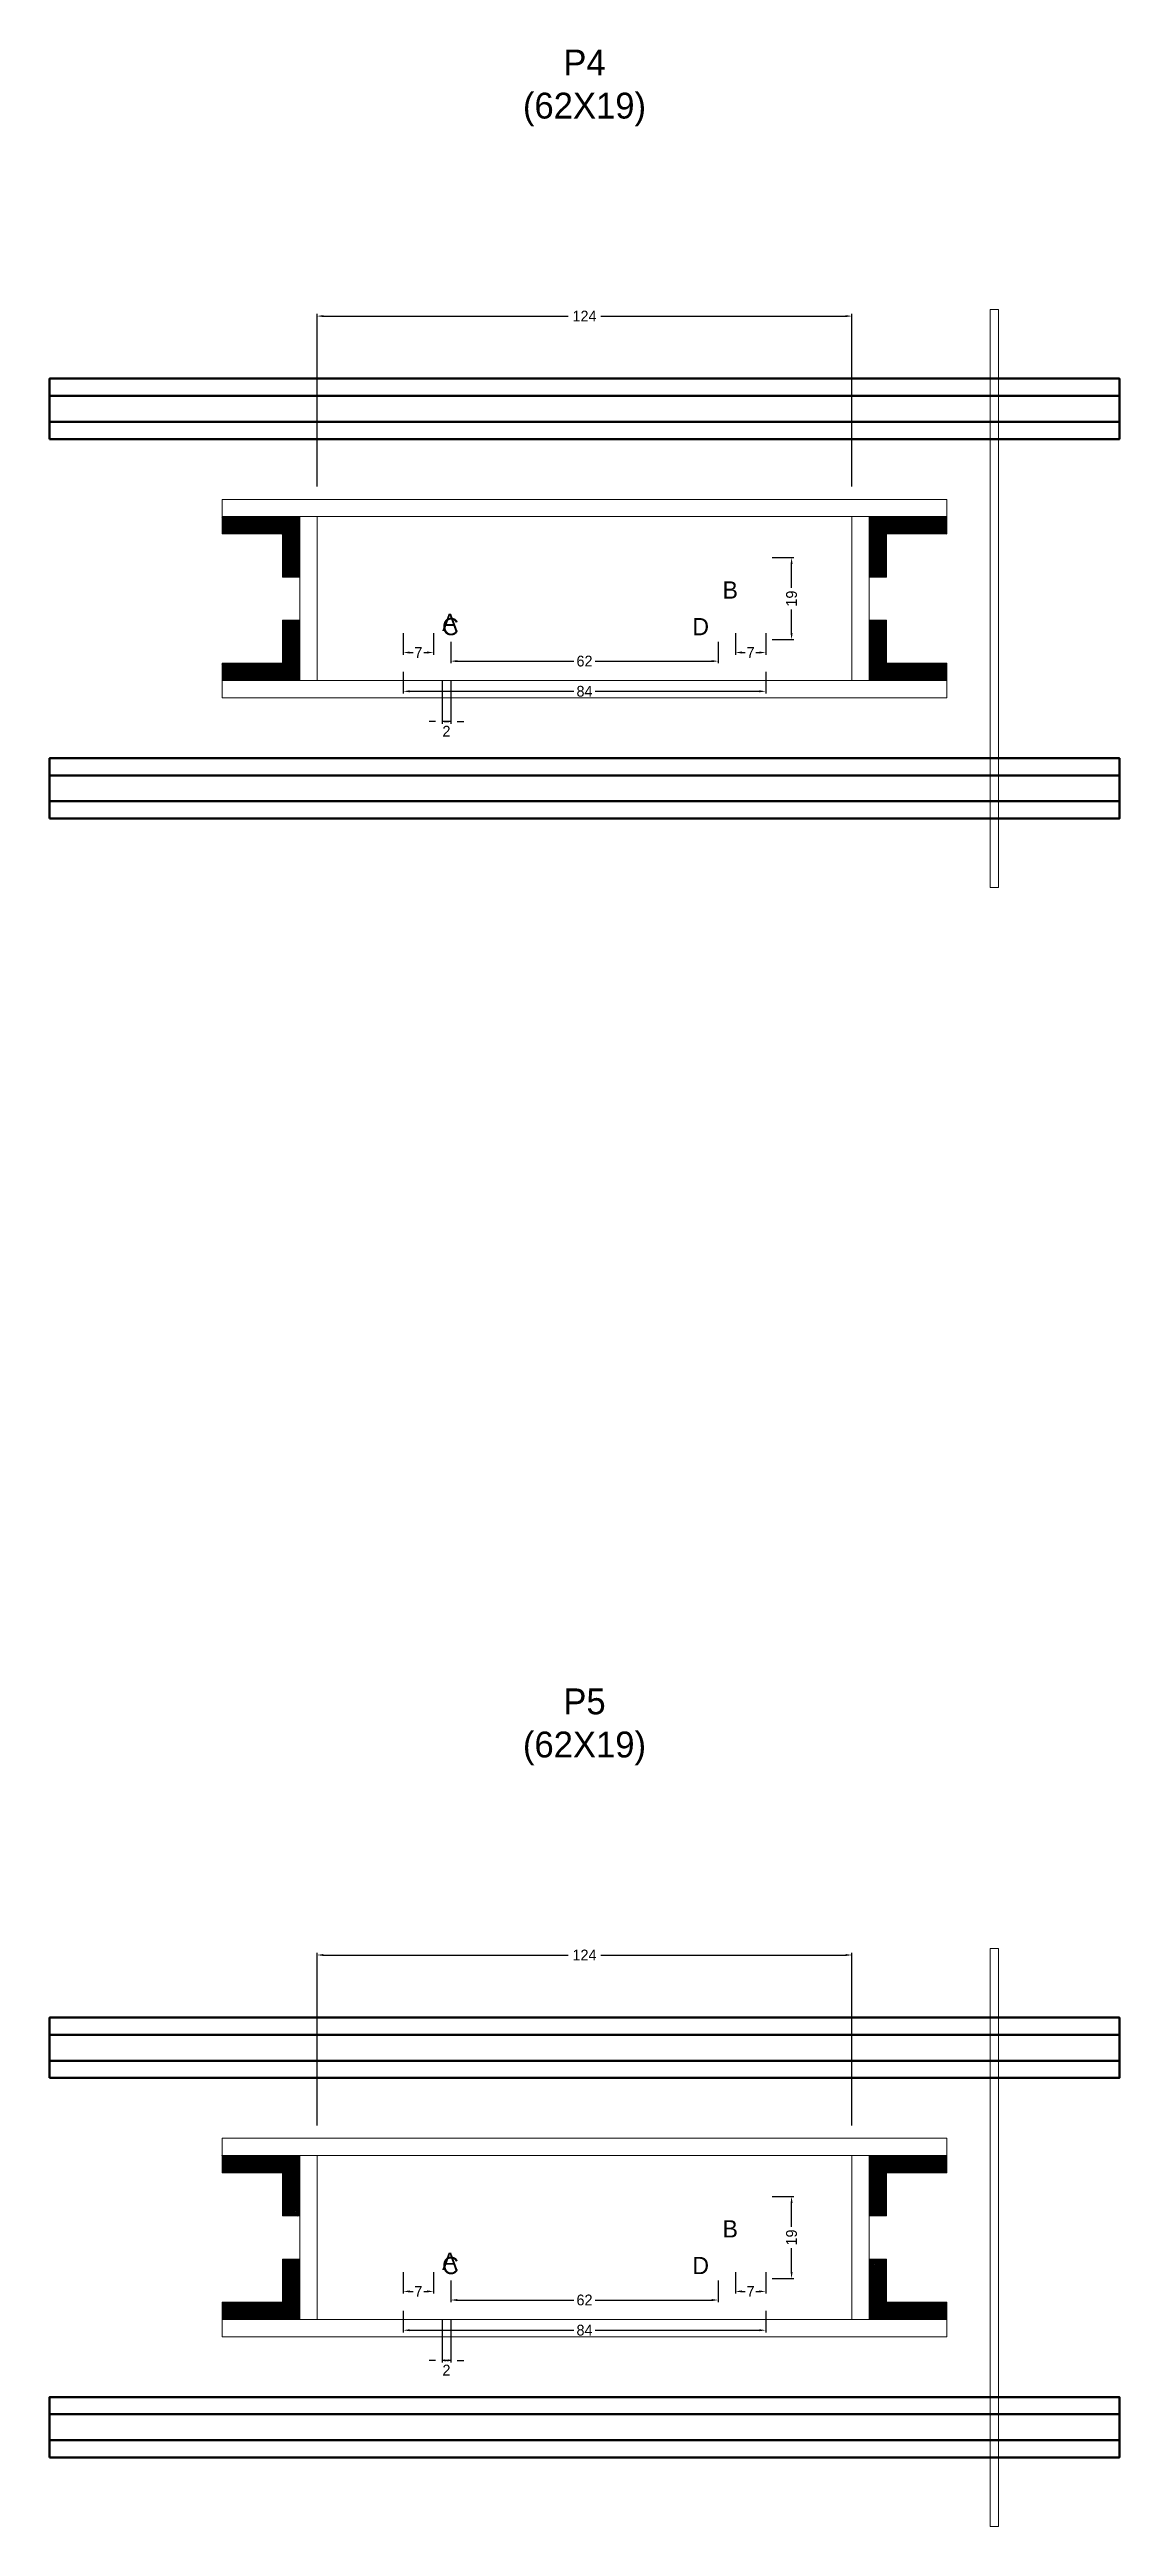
# Model space of a CAD drawing. Header units: centimetres. Extents: x -12000 to 4115, y -10266 to 2668.
# Drawn here: x -124 to 124, y -1447 to -873 of the extents above; entities that cross this region are included whole.
import ezdxf

# ---------------------------------------------------------------- set-up
doc = ezdxf.new("R2010")
doc.units = ezdxf.units.CM
for name, color, linetype in [('COTA', 241, 'Continuous'), ('GRAVATA', 224, 'Continuous'), ('Hachura', 251, 'Continuous'), ('NOMENCLATURA', 7, 'Continuous'), ('SARRAFO', 251, 'Continuous')]:
    doc.layers.add(name, color=color, linetype=linetype)
doc.dimstyles.new('cotax2', dxfattribs={"dimtxt": 2.5, "dimasz": 1.5, "dimexe": 0.5, "dimexo": 0.5, "dimgap": 0.5, "dimtad": 1, "dimcen": 2.5, "dimazin": 3, "dimtfac": 1, "dimtmove": 0, "dimatfit": 3})

msp = doc.modelspace()

# ---------------------------------------------------------------- texts
at = {"layer": 'NOMENCLATURA'}
for s, p in [('B', (32, -1000)), ('A', (-33, -1007.5)), ('C', (-33, -1008.5)), ('D', (25, -1008.5)), ('B', (32, -1380)), ('A', (-33, -1387.5)), ('C', (-33, -1388.5)), ('D', (25, -1388.5))]:
    msp.add_text(s, height=4, dxfattribs=at).set_placement(p)
at = {"layer": 'NOMENCLATURA', "char_height": 6, "attachment_point": 8}
for s, insert in [('P4\\P(62X19)', (0, -890.5)), ('P5\\P(62X19)', (0, -1270.5))]:
    msp.add_mtext(s, dxfattribs=dict(at, insert=insert))

# ---------------------------------------------------------------- blocks, each defined once
blk = doc.blocks.new('_CLOSEDFILLED')
at = {"color": 0, "linetype": 'BYBLOCK'}
blk.add_solid([(-1, 0.16), (0, 0), (-1, -0.16)], dxfattribs=at)
blk = doc.blocks.new('*D118')
for p, q in [((-42, -1397), (-42, -1402)), ((42, -1397), (42, -1402)), ((-40.5, -1401.5), (-2.5, -1401.5)), ((2.5, -1401.5), (40.5, -1401.5))]:
    blk.add_line(p, q)
at = {"layer": 'Defpoints'}
for p in [(-42, -1396.5), (42, -1396.5), (-42, -1401.5)]:
    blk.add_point(p, dxfattribs=at)
at = {"layer": 'COTA', "xscale": 1.5, "yscale": 1.5, "rotation": 180}
blk.add_blockref('_CLOSEDFILLED', (-42, -1401.5), dxfattribs=at)
at = {"layer": 'COTA', "xscale": 1.5, "yscale": 1.5}
blk.add_blockref('_CLOSEDFILLED', (42, -1401.5), dxfattribs=at)
at = {"layer": 'COTA', "insert": (0, -1401.5), "char_height": 2.5, "attachment_point": 5}
blk.add_mtext('84', dxfattribs=at)
blk = doc.blocks.new('*D119')
for p, q in [((-31, -1390), (-31, -1395)), ((-29.5, -1394.5), (-2.5, -1394.5)), ((2.5, -1394.5), (29.5, -1394.5)), ((31, -1390), (31, -1395))]:
    blk.add_line(p, q)
at = {"layer": 'Defpoints'}
for p in [(-31, -1389.5), (31, -1389.5), (-31, -1394.5)]:
    blk.add_point(p, dxfattribs=at)
at = {"layer": 'COTA', "xscale": 1.5, "yscale": 1.5, "rotation": 180}
blk.add_blockref('_CLOSEDFILLED', (-31, -1394.5), dxfattribs=at)
at = {"layer": 'COTA', "xscale": 1.5, "yscale": 1.5}
blk.add_blockref('_CLOSEDFILLED', (31, -1394.5), dxfattribs=at)
at = {"layer": 'COTA', "insert": (0, -1394.5), "char_height": 2.5, "attachment_point": 5}
blk.add_mtext('62', dxfattribs=at)
blk = doc.blocks.new('*D120')
for p, q in [((43.5, -1370.5), (48.5, -1370.5)), ((48, -1377.5), (48, -1372)), ((48, -1388), (48, -1382.5)), ((43.5, -1389.5), (48.5, -1389.5))]:
    blk.add_line(p, q)
at = {"layer": 'Defpoints'}
for p in [(43, -1370.5), (43, -1389.5), (48, -1389.5)]:
    blk.add_point(p, dxfattribs=at)
at = {"layer": 'COTA', "xscale": 1.5, "yscale": 1.5}
for p, rotation in [((48, -1370.5), 90), ((48, -1389.5), 270)]:
    blk.add_blockref('_CLOSEDFILLED', p, dxfattribs=dict(at, rotation=rotation))
at = {"layer": 'COTA', "insert": (48, -1380), "char_height": 2.5, "attachment_point": 5, "rotation": 90}
blk.add_mtext('19', dxfattribs=at)
blk = doc.blocks.new('*D121')
for p, q in [((-42, -1388), (-42, -1393)), ((-35, -1388), (-35, -1393)), ((-40.5, -1392.5), (-39.75, -1392.5)), ((-37.25, -1392.5), (-36.5, -1392.5))]:
    blk.add_line(p, q)
at = {"layer": 'Defpoints'}
for p in [(-42, -1387.5), (-35, -1387.5), (-42, -1392.5)]:
    blk.add_point(p, dxfattribs=at)
at = {"layer": 'COTA', "xscale": 1.5, "yscale": 1.5, "rotation": 180}
blk.add_blockref('_CLOSEDFILLED', (-42, -1392.5), dxfattribs=at)
at = {"layer": 'COTA', "xscale": 1.5, "yscale": 1.5}
blk.add_blockref('_CLOSEDFILLED', (-35, -1392.5), dxfattribs=at)
at = {"layer": 'COTA', "insert": (-38.5, -1392.5), "char_height": 2.5, "attachment_point": 5}
blk.add_mtext('7', dxfattribs=at)
blk = doc.blocks.new('*D122')
for p, q in [((35, -1388), (35, -1393)), ((42, -1388), (42, -1393)), ((36.5, -1392.5), (37.25, -1392.5)), ((39.75, -1392.5), (40.5, -1392.5))]:
    blk.add_line(p, q)
at = {"layer": 'Defpoints'}
for p in [(35, -1387.5), (42, -1387.5), (35, -1392.5)]:
    blk.add_point(p, dxfattribs=at)
at = {"layer": 'COTA', "xscale": 1.5, "yscale": 1.5, "rotation": 180}
blk.add_blockref('_CLOSEDFILLED', (35, -1392.5), dxfattribs=at)
at = {"layer": 'COTA', "xscale": 1.5, "yscale": 1.5}
blk.add_blockref('_CLOSEDFILLED', (42, -1392.5), dxfattribs=at)
at = {"layer": 'COTA', "insert": (38.5, -1392.5), "char_height": 2.5, "attachment_point": 5}
blk.add_mtext('7', dxfattribs=at)
blk = doc.blocks.new('*D123')
for p, q in [((-62, -1354), (-62, -1314)), ((-60.5, -1314.5), (-3.75, -1314.5)), ((3.75, -1314.5), (60.5, -1314.5)), ((62, -1354), (62, -1314))]:
    blk.add_line(p, q)
at = {"layer": 'Defpoints'}
for p in [(-62, -1314.5), (-62, -1354.5), (62, -1354.5)]:
    blk.add_point(p, dxfattribs=at)
at = {"layer": 'COTA', "xscale": 1.5, "yscale": 1.5, "rotation": 180}
blk.add_blockref('_CLOSEDFILLED', (-62, -1314.5), dxfattribs=at)
at = {"layer": 'COTA', "xscale": 1.5, "yscale": 1.5}
blk.add_blockref('_CLOSEDFILLED', (62, -1314.5), dxfattribs=at)
at = {"layer": 'COTA', "insert": (0, -1314.5), "char_height": 2.5, "attachment_point": 5}
blk.add_mtext('124', dxfattribs=at)
blk = doc.blocks.new('*D92')
for p, q in [((-42, -1017), (-42, -1022)), ((-40.5, -1021.5), (-2.5, -1021.5)), ((2.5, -1021.5), (40.5, -1021.5)), ((42, -1017), (42, -1022))]:
    blk.add_line(p, q)
at = {"layer": 'Defpoints'}
for p in [(-42, -1016.5), (42, -1016.5), (-42, -1021.5)]:
    blk.add_point(p, dxfattribs=at)
at = {"layer": 'COTA', "xscale": 1.5, "yscale": 1.5, "rotation": 180}
blk.add_blockref('_CLOSEDFILLED', (-42, -1021.5), dxfattribs=at)
at = {"layer": 'COTA', "xscale": 1.5, "yscale": 1.5}
blk.add_blockref('_CLOSEDFILLED', (42, -1021.5), dxfattribs=at)
at = {"layer": 'COTA', "insert": (0, -1021.5), "char_height": 2.5, "attachment_point": 5}
blk.add_mtext('84', dxfattribs=at)
blk = doc.blocks.new('*D93')
for p, q in [((-31, -1010), (-31, -1015)), ((31, -1010), (31, -1015)), ((-29.5, -1014.5), (-2.5, -1014.5)), ((2.5, -1014.5), (29.5, -1014.5))]:
    blk.add_line(p, q)
at = {"layer": 'Defpoints'}
for p in [(-31, -1009.5), (31, -1009.5), (-31, -1014.5)]:
    blk.add_point(p, dxfattribs=at)
at = {"layer": 'COTA', "xscale": 1.5, "yscale": 1.5, "rotation": 180}
blk.add_blockref('_CLOSEDFILLED', (-31, -1014.5), dxfattribs=at)
at = {"layer": 'COTA', "xscale": 1.5, "yscale": 1.5}
blk.add_blockref('_CLOSEDFILLED', (31, -1014.5), dxfattribs=at)
at = {"layer": 'COTA', "insert": (0, -1014.5), "char_height": 2.5, "attachment_point": 5}
blk.add_mtext('62', dxfattribs=at)
blk = doc.blocks.new('*D94')
for p, q in [((43.5, -990.5), (48.5, -990.5)), ((48, -997.5), (48, -992)), ((48, -1008), (48, -1002.5)), ((43.5, -1009.5), (48.5, -1009.5))]:
    blk.add_line(p, q)
at = {"layer": 'Defpoints'}
for p in [(43, -990.5), (43, -1009.5), (48, -1009.5)]:
    blk.add_point(p, dxfattribs=at)
at = {"layer": 'COTA', "xscale": 1.5, "yscale": 1.5}
for p, rotation in [((48, -990.5), 90), ((48, -1009.5), 270)]:
    blk.add_blockref('_CLOSEDFILLED', p, dxfattribs=dict(at, rotation=rotation))
at = {"layer": 'COTA', "insert": (48, -1000), "char_height": 2.5, "attachment_point": 5, "rotation": 90}
blk.add_mtext('19', dxfattribs=at)
blk = doc.blocks.new('*D95')
for p, q in [((-42, -1008), (-42, -1013)), ((-35, -1008), (-35, -1013)), ((-40.5, -1012.5), (-39.75, -1012.5)), ((-37.25, -1012.5), (-36.5, -1012.5))]:
    blk.add_line(p, q)
at = {"layer": 'Defpoints'}
for p in [(-42, -1007.5), (-35, -1007.5), (-42, -1012.5)]:
    blk.add_point(p, dxfattribs=at)
at = {"layer": 'COTA', "xscale": 1.5, "yscale": 1.5, "rotation": 180}
blk.add_blockref('_CLOSEDFILLED', (-42, -1012.5), dxfattribs=at)
at = {"layer": 'COTA', "xscale": 1.5, "yscale": 1.5}
blk.add_blockref('_CLOSEDFILLED', (-35, -1012.5), dxfattribs=at)
at = {"layer": 'COTA', "insert": (-38.5, -1012.5), "char_height": 2.5, "attachment_point": 5}
blk.add_mtext('7', dxfattribs=at)
blk = doc.blocks.new('*D96')
for p, q in [((35, -1008), (35, -1013)), ((42, -1008), (42, -1013)), ((36.5, -1012.5), (37.25, -1012.5)), ((39.75, -1012.5), (40.5, -1012.5))]:
    blk.add_line(p, q)
at = {"layer": 'Defpoints'}
for p in [(35, -1007.5), (42, -1007.5), (35, -1012.5)]:
    blk.add_point(p, dxfattribs=at)
at = {"layer": 'COTA', "xscale": 1.5, "yscale": 1.5, "rotation": 180}
blk.add_blockref('_CLOSEDFILLED', (35, -1012.5), dxfattribs=at)
at = {"layer": 'COTA', "xscale": 1.5, "yscale": 1.5}
blk.add_blockref('_CLOSEDFILLED', (42, -1012.5), dxfattribs=at)
at = {"layer": 'COTA', "insert": (38.5, -1012.5), "char_height": 2.5, "attachment_point": 5}
blk.add_mtext('7', dxfattribs=at)
blk = doc.blocks.new('*D97')
for p, q in [((-62, -974), (-62, -934)), ((-60.5, -934.5), (-3.75, -934.5)), ((3.75, -934.5), (60.5, -934.5)), ((62, -974), (62, -934))]:
    blk.add_line(p, q)
at = {"layer": 'Defpoints'}
for p in [(-62, -934.5), (-62, -974.5), (62, -974.5)]:
    blk.add_point(p, dxfattribs=at)
at = {"layer": 'COTA', "xscale": 1.5, "yscale": 1.5, "rotation": 180}
blk.add_blockref('_CLOSEDFILLED', (-62, -934.5), dxfattribs=at)
at = {"layer": 'COTA', "xscale": 1.5, "yscale": 1.5}
blk.add_blockref('_CLOSEDFILLED', (62, -934.5), dxfattribs=at)
at = {"layer": 'COTA', "insert": (0, -934.5), "char_height": 2.5, "attachment_point": 5}
blk.add_mtext('124', dxfattribs=at)

# ---------------------------------------------------------------- dimensions: what is measured, and where the dimension line sits
at = {"layer": 'COTA'}
for base, p1, p2, picture, middle in [((-62, -934.5), (-62, -974.5), (62, -974.5), '*D97', (0, -934.5)), ((-42, -1012.5), (-42, -1007.5), (-35, -1007.5), '*D95', (-38.5, -1012.5)), ((-31, -1014.5), (-31, -1009.5), (31, -1009.5), '*D93', (0, -1014.5)), ((35, -1012.5), (35, -1007.5), (42, -1007.5), '*D96', (38.5, -1012.5)), ((-42, -1021.5), (-42, -1016.5), (42, -1016.5), '*D92', (0, -1021.5)), ((-62, -1314.5), (-62, -1354.5), (62, -1354.5), '*D123', (0, -1314.5)), ((-42, -1392.5), (-42, -1387.5), (-35, -1387.5), '*D121', (-38.5, -1392.5)), ((-31, -1394.5), (-31, -1389.5), (31, -1389.5), '*D119', (0, -1394.5)), ((35, -1392.5), (35, -1387.5), (42, -1387.5), '*D122', (38.5, -1392.5)), ((-42, -1401.5), (-42, -1396.5), (42, -1396.5), '*D118', (0, -1401.5))]:
    dim = msp.add_linear_dim(base=base, p1=p1, p2=p2, dimstyle='cotax2', dxfattribs=at)
    dim.commit()
    dim.dimension.update_dxf_attribs({"geometry": picture, "text_midpoint": middle})
for base, p1, p2, picture, middle in [((48, -1009.5), (43, -1009.5), (43, -990.5), '*D94', (48, -1000)), ((48, -1389.5), (43, -1389.5), (43, -1370.5), '*D120', (48, -1380))]:
    dim = msp.add_linear_dim(base=base, p1=p1, p2=p2, angle=90, dimstyle='cotax2', dxfattribs=at)
    dim.commit()
    dim.dimension.update_dxf_attribs({"geometry": picture, "text_midpoint": middle})
for base, p1, p2 in [((-31, -1028.5), (-31, -1018.5), (-33, -1018.5)), ((-31, -1408.5), (-31, -1398.5), (-33, -1398.5))]:
    msp.add_linear_dim(base=base, p1=p1, p2=p2, dimstyle='cotax2', dxfattribs=at).render()

# ---------------------------------------------------------------- hatches: boundary and pattern name
at = {"layer": 'SARRAFO'}
h = msp.add_hatch(dxfattribs=at)
h.set_pattern_fill('SOLID', scale=2)
h.paths.add_polyline_path([(-84, -985), (-70, -985), (-70, -981), (-84, -981)])
h = msp.add_hatch(dxfattribs=at)
h.set_pattern_fill('SOLID', scale=2)
h.paths.add_polyline_path([(-70, -995), (-66, -995), (-66, -981), (-70, -981)])
h = msp.add_hatch(dxfattribs=at)
h.set_pattern_fill('SOLID', scale=2)
h.paths.add_polyline_path([(66, -995), (70, -995), (70, -981), (66, -981)])
h = msp.add_hatch(dxfattribs=at)
h.set_pattern_fill('SOLID', scale=2)
h.paths.add_polyline_path([(70, -985), (84, -985), (84, -981), (70, -981)])
h = msp.add_hatch(dxfattribs=at)
h.set_pattern_fill('SOLID', scale=2)
h.paths.add_polyline_path([(-70, -1019), (-66, -1019), (-66, -1005), (-70, -1005)])
h = msp.add_hatch(dxfattribs=at)
h.set_pattern_fill('SOLID', scale=2)
h.paths.add_polyline_path([(66, -1019), (70, -1019), (70, -1005), (66, -1005)])
h = msp.add_hatch(dxfattribs=at)
h.set_pattern_fill('SOLID', scale=2)
h.paths.add_polyline_path([(-84, -1019), (-70, -1019), (-70, -1015), (-84, -1015)])
h = msp.add_hatch(dxfattribs=at)
h.set_pattern_fill('SOLID', scale=2)
h.paths.add_polyline_path([(70, -1019), (84, -1019), (84, -1015), (70, -1015)])
h = msp.add_hatch(dxfattribs=at)
h.set_pattern_fill('SOLID', scale=2)
h.paths.add_polyline_path([(-84, -1365), (-70, -1365), (-70, -1361), (-84, -1361)])
h = msp.add_hatch(dxfattribs=at)
h.set_pattern_fill('SOLID', scale=2)
h.paths.add_polyline_path([(-70, -1375), (-66, -1375), (-66, -1361), (-70, -1361)])
h = msp.add_hatch(dxfattribs=at)
h.set_pattern_fill('SOLID', scale=2)
h.paths.add_polyline_path([(66, -1375), (70, -1375), (70, -1361), (66, -1361)])
h = msp.add_hatch(dxfattribs=at)
h.set_pattern_fill('SOLID', scale=2)
h.paths.add_polyline_path([(70, -1365), (84, -1365), (84, -1361), (70, -1361)])
h = msp.add_hatch(dxfattribs=at)
h.set_pattern_fill('SOLID', scale=2)
h.paths.add_polyline_path([(-70, -1399), (-66, -1399), (-66, -1385), (-70, -1385)])
h = msp.add_hatch(dxfattribs=at)
h.set_pattern_fill('SOLID', scale=2)
h.paths.add_polyline_path([(66, -1399), (70, -1399), (70, -1385), (66, -1385)])
h = msp.add_hatch(dxfattribs=at)
h.set_pattern_fill('SOLID', scale=2)
h.paths.add_polyline_path([(-84, -1399), (-70, -1399), (-70, -1395), (-84, -1395)])
h = msp.add_hatch(dxfattribs=at)
h.set_pattern_fill('SOLID', scale=2)
h.paths.add_polyline_path([(70, -1399), (84, -1399), (84, -1395), (70, -1395)])

# ---------------------------------------------------------------- linework, layer by layer
at = {"layer": 'GRAVATA', "lineweight": 50}
for points in [[(-124, -963), (124, -963), (124, -949), (-124, -949)], [(-124, -959), (124, -959), (124, -953), (-124, -953)], [(-124, -1051), (124, -1051), (124, -1037), (-124, -1037)], [(-124, -1047), (124, -1047), (124, -1041), (-124, -1041)], [(-124, -1343), (124, -1343), (124, -1329), (-124, -1329)], [(-124, -1339), (124, -1339), (124, -1333), (-124, -1333)], [(-124, -1431), (124, -1431), (124, -1417), (-124, -1417)], [(-124, -1427), (124, -1427), (124, -1421), (-124, -1421)]]:
    msp.add_lwpolyline(points, close=True, dxfattribs=at)
at = {"layer": 'Hachura', "lineweight": 13}
for points in [[(94, -1067), (96, -1067), (96, -933), (94, -933)], [(94, -1447), (96, -1447), (96, -1313), (94, -1313)]]:
    msp.add_lwpolyline(points, close=True, dxfattribs=at)
at = {"layer": 'Hachura', "lineweight": 18}
for points in [[(-84, -981), (84, -981), (84, -977), (-84, -977)], [(-66, -1019), (-62, -1019), (-62, -981), (-66, -981)], [(62, -1019), (66, -1019), (66, -981), (62, -981)], [(-84, -1023), (84, -1023), (84, -1019), (-84, -1019)], [(-84, -1361), (84, -1361), (84, -1357), (-84, -1357)], [(-66, -1399), (-62, -1399), (-62, -1361), (-66, -1361)], [(62, -1399), (66, -1399), (66, -1361), (62, -1361)], [(-84, -1403), (84, -1403), (84, -1399), (-84, -1399)]]:
    msp.add_lwpolyline(points, close=True, dxfattribs=at)
at = {"layer": 'SARRAFO', "lineweight": 13}
for points in [[(-84, -985), (-70, -985), (-70, -981), (-84, -981)], [(-70, -995), (-66, -995), (-66, -981), (-70, -981)], [(66, -995), (70, -995), (70, -981), (66, -981)], [(70, -985), (84, -985), (84, -981), (70, -981)], [(-70, -1019), (-66, -1019), (-66, -1005), (-70, -1005)], [(66, -1019), (70, -1019), (70, -1005), (66, -1005)], [(-84, -1019), (-70, -1019), (-70, -1015), (-84, -1015)], [(70, -1019), (84, -1019), (84, -1015), (70, -1015)], [(-84, -1365), (-70, -1365), (-70, -1361), (-84, -1361)], [(-70, -1375), (-66, -1375), (-66, -1361), (-70, -1361)], [(66, -1375), (70, -1375), (70, -1361), (66, -1361)], [(70, -1365), (84, -1365), (84, -1361), (70, -1361)], [(-70, -1399), (-66, -1399), (-66, -1385), (-70, -1385)], [(66, -1399), (70, -1399), (70, -1385), (66, -1385)], [(-84, -1399), (-70, -1399), (-70, -1395), (-84, -1395)], [(70, -1399), (84, -1399), (84, -1395), (70, -1395)]]:
    msp.add_lwpolyline(points, close=True, dxfattribs=at)

msp.set_redraw_order([(e.dxf.handle, doc.entitydb.next_handle()) for e in msp.query("TEXT MTEXT ATTDEF DIMENSION ARC_DIMENSION")])  # texts and dimensions are drawn at this point

doc.saveas('drawing.dxf')
